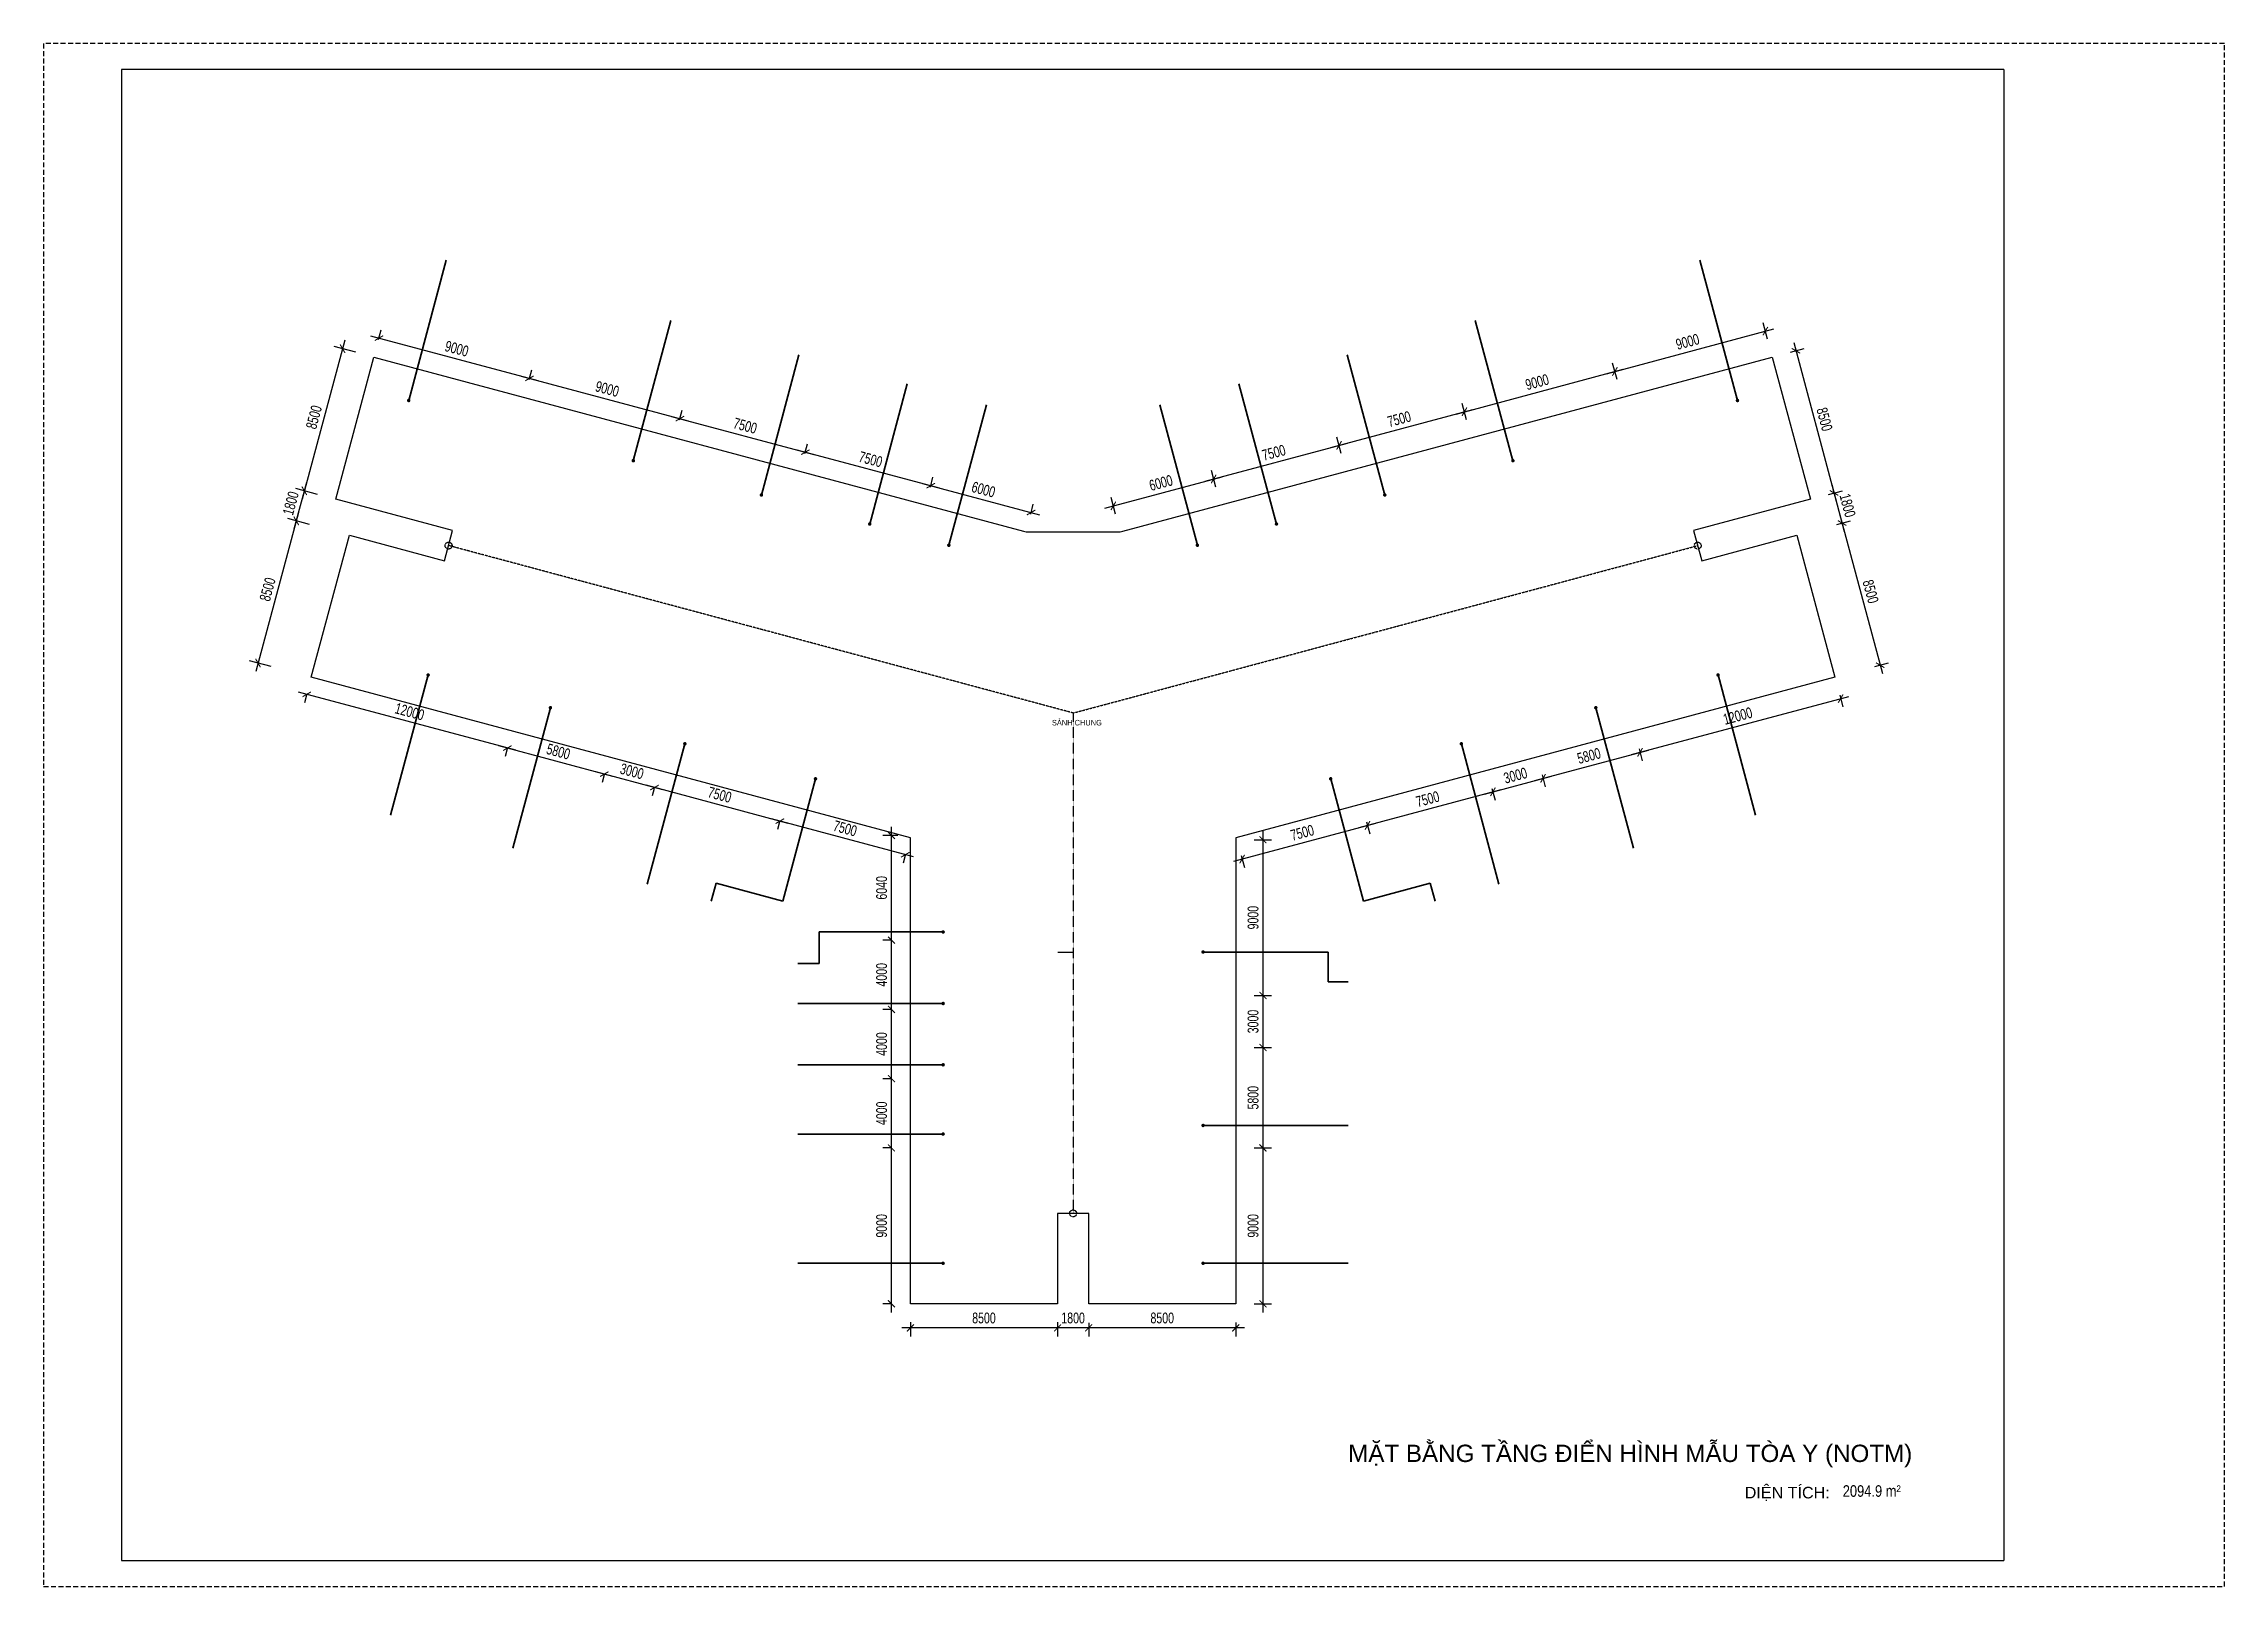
# Model space of a CAD drawing. Header units: millimetres. Extents: x 43 to 126043, y -89269 to -169.
import ezdxf
from ezdxf.enums import TextEntityAlignment as Align

# ---------------------------------------------------------------- set-up
doc = ezdxf.new("R2010")
doc.units = ezdxf.units.MM
doc.linetypes.add('HIDDEN', pattern=[9.525, 6.35, -3.175])
doc.layers.get('0').update_dxf_attribs({"color": 231})
doc.layers.get('DefPoints').update_dxf_attribs({"color": 191})
for name, color, linetype, lineweight in [('A-SHBD', 7, 'Continuous', 35), ('A-TEXT', 255, 'Continuous', 25), ('text', 7, 'Continuous', 20)]:
    doc.layers.add(name, color=color, linetype=linetype, lineweight=lineweight)
doc.layers.add('MDI-BAO', color=1, linetype='Continuous')
doc.layers.add('S-DIM', color=231, linetype='Continuous')
doc.layers.add('MDI-HANHLANG', color=5, linetype='HIDDEN', plot=False)
doc.styles.add('250602-MB CO CAU CĂN HO X1-3A-1$0$style1', font='arial.ttf')
doc.styles.add('DIM', font='arial.ttf', dxfattribs={"width": 0.7})
doc.styles.add('MDI_Chu Thuong', font='arial.ttf', dxfattribs={"width": 0.8})
doc.styles.add('VTK_Arial', font='arial.ttf', dxfattribs={"width": 0.8})
doc.dimstyles.new('1-500', dxfattribs={"dimscale": 500, "dimtxt": 1.25, "dimasz": 0.8, "dimexe": 1, "dimexo": 1, "dimgap": 0.5, "dimtad": 1, "dimdec": 0, "dimrnd": 10, "dimdsep": 46, "dimtxsty": 'DIM', "dimblk1": 'ARCHTICK', "dimblk2": 'ARCHTICK', "dimsah": 1, "dimcen": 0, "dimdle": 1, "dimclrd": 256, "dimclre": 256, "dimclrt": 7, "dimadec": 0, "dimazin": 0, "dimtfac": 1, "dimtdec": 0, "dimtix": 1, "dimtmove": 2, "dimatfit": 0, "dimldrblk": 'ARCHTICK', "dimfxl": 1, "dimtolj": 1, "dimarcsym": 0})
doc.dimstyles.new('250602-MB CO CAU CĂN HO X1-3A-1$0$Dim_50', dxfattribs={"dimscale": 50, "dimtxt": 2, "dimasz": 1.5, "dimexe": 1, "dimexo": 0, "dimgap": 1, "dimtad": 1, "dimdec": 0, "dimlfac": -1, "dimzin": 12, "dimdsep": 46, "dimtxsty": '250602-MB CO CAU CĂN HO X1-3A-1$0$style1', "dimblk1": '250602-MB CO CAU CĂN HO X1-3A-1$0$_ARCHTICK', "dimblk2": '250602-MB CO CAU CĂN HO X1-3A-1$0$_ARCHTICK', "dimsah": 1, "dimcen": 1.5, "dimdle": 1.5, "dimclrd": 256, "dimclre": 256, "dimclrt": 2, "dimadec": 1, "dimazin": 3, "dimtm": 1e-09, "dimtfac": 0.416667, "dimtdec": 0, "dimtix": 1, "dimtmove": 2, "dimatfit": 3, "dimfxl": 7, "dimfxlon": 1, "dimtolj": 1, "dimtzin": 0, "dimlwd": -1, "dimlwe": -1, "dimarcsym": 1})

msp = doc.modelspace()

# ---------------------------------------------------------------- texts
at = {"layer": 'A-TEXT', "style": 'VTK_Arial'}
msp.add_text('MẶT BẰNG TẦNG ĐIỂN HÌNH MẪU TÒA Y (NOTM)', height=1000, dxfattribs=at).set_placement((91713.7, -82085.8), align=Align.CENTER)
msp.add_text('DIỆN TÍCH:', height=666.67, dxfattribs=at).set_placement((98328, -84187.8))
at = {"layer": 'A-TEXT', "style": 'VTK_Arial', "width": 0.8}
msp.add_text('2094.9 m² ', height=666.67, dxfattribs=at).set_placement((103991.7, -84094.3))
at = {"layer": 'text', "color": 7, "style": 'MDI_Chu Thuong', "width": 0.8}
msp.add_text('SẢNH CHUNG ', height=320.983, rotation=0.001711, dxfattribs=at).set_placement((58301.4, -39546.9))

# ---------------------------------------------------------------- blocks, each defined once
blk = doc.blocks.new('VTK-A1_BoKhungTen')
at = {"layer": 'DefPoints', "linetype": 'HIDDEN', "ltscale": 0.3}
blk.add_lwpolyline([(0, -594), (840, -594), (840, 0), (0, 0)], close=True, dxfattribs=at)
at = {"layer": 'DefPoints'}
for points in [[(755, -10), (30, -10), (30, -584), (755, -584)], [(755, -10), (755, -584)]]:
    blk.add_lwpolyline(points, dxfattribs=at)
blk = doc.blocks.new('250602-MB CO CAU CĂN HO X1-3A-1$0$_ARCHTICK')
at = {"color": 0, "linetype": 'ByBlock', "const_width": 0.15}
blk.add_lwpolyline([(-0.5, -0.5), (0.5, 0.5)], dxfattribs=at)
blk = doc.blocks.new('_ArchTick')
at = {"color": 0, "linetype": 'ByBlock', "const_width": 0.15}
blk.add_lwpolyline([(-0.5, -0.5), (0.5, 0.5)], dxfattribs=at)
blk = doc.blocks.new('*D14')
at = {"layer": 'DefPoints', "color": 0, "transparency": 16777216}
for p in [(19272, -17731, 0), (27966, -20056, 0), (28115, -19500)]:
    blk.add_point(p, dxfattribs=at)
at = {"layer": 'S-DIM', "lineweight": -2, "transparency": 16777216}
for p, q in [((18937, -17046), (28598, -19629)), ((19401, -17248), (19550, -16692)), ((28095, -19573), (28244, -19017))]:
    blk.add_line(p, q, dxfattribs=at)
at = {"layer": 'S-DIM', "lineweight": -2, "transparency": 16777216, "xscale": 400, "yscale": 400, "zscale": 400}
for p, rotation in [((19420, -17175), 165.0324502970161), ((28115, -19500), 345.0324502970161)]:
    blk.add_blockref('_ArchTick', p, dxfattribs=dict(at, rotation=rotation))
at = {"layer": 'S-DIM', "color": 7, "transparency": 16777216, "insert": (23915, -17788), "char_height": 625, "attachment_point": 5, "rotation": 345.03245, "style": 'DIM'}
blk.add_mtext('\\A1;9000', dxfattribs=at)
blk = doc.blocks.new('*D15')
at = {"layer": 'DefPoints', "color": 0, "transparency": 16777216}
for p in [(27966, -20056, 0), (36660, -22385, 0), (36810, -21824)]:
    blk.add_point(p, dxfattribs=at)
at = {"layer": 'S-DIM', "lineweight": -2, "transparency": 16777216}
for p, q in [((27632, -19370), (37293, -21953)), ((28095, -19573), (28244, -19017)), ((36789, -21902), (36939, -21341))]:
    blk.add_line(p, q, dxfattribs=at)
at = {"layer": 'S-DIM', "lineweight": -2, "transparency": 16777216, "xscale": 400, "yscale": 400, "zscale": 400}
for p, rotation in [((28115, -19500), 165.0324502983184), ((36810, -21824), 345.0324502983184)]:
    blk.add_blockref('_ArchTick', p, dxfattribs=dict(at, rotation=rotation))
at = {"layer": 'S-DIM', "color": 7, "transparency": 16777216, "insert": (32609, -20112), "char_height": 625, "attachment_point": 5, "rotation": 345.03245, "style": 'DIM'}
blk.add_mtext('\\A1;9000', dxfattribs=at)
blk = doc.blocks.new('*D16')
at = {"layer": 'DefPoints', "color": 0, "transparency": 16777216}
for p in [(36660, -22385, 0), (44055, -23761), (43904, -24326, 0)]:
    blk.add_point(p, dxfattribs=at)
at = {"layer": 'S-DIM', "lineweight": -2, "transparency": 16777216}
for p, q in [((36789, -21902), (36939, -21341)), ((36327, -21695), (44538, -23890)), ((44033, -23843), (44184, -23278))]:
    blk.add_line(p, q, dxfattribs=at)
at = {"layer": 'S-DIM', "lineweight": -2, "transparency": 16777216, "xscale": 400, "yscale": 400, "zscale": 400}
for p, rotation in [((36810, -21824), 165.0324502983184), ((44055, -23761), 345.0324502983184)]:
    blk.add_blockref('_ArchTick', p, dxfattribs=dict(at, rotation=rotation))
at = {"layer": 'S-DIM', "color": 7, "transparency": 16777216, "insert": (40579, -22243), "char_height": 625, "attachment_point": 5, "rotation": 345.03245, "style": 'DIM'}
blk.add_mtext('\\A1;7500', dxfattribs=at)
blk = doc.blocks.new('*D17')
at = {"layer": 'DefPoints', "color": 0, "transparency": 16777216}
for p in [(43904, -24326, 0), (51149, -26267, 0), (51301, -25698)]:
    blk.add_point(p, dxfattribs=at)
at = {"layer": 'S-DIM', "lineweight": -2, "transparency": 16777216}
for p, q in [((43572, -23632), (51784, -25827)), ((44033, -23843), (44184, -23278)), ((51278, -25784), (51430, -25215))]:
    blk.add_line(p, q, dxfattribs=at)
at = {"layer": 'S-DIM', "lineweight": -2, "transparency": 16777216, "xscale": 400, "yscale": 400, "zscale": 400}
for p, rotation in [((44055, -23761), 165.0324502983184), ((51301, -25698), 345.0324502983184)]:
    blk.add_blockref('_ArchTick', p, dxfattribs=dict(at, rotation=rotation))
at = {"layer": 'S-DIM', "color": 7, "transparency": 16777216, "insert": (47825, -24180), "char_height": 625, "attachment_point": 5, "rotation": 345.03245, "style": 'DIM'}
blk.add_mtext('\\A1;7500', dxfattribs=at)
blk = doc.blocks.new('*D18')
at = {"layer": 'DefPoints', "color": 0, "transparency": 16777216}
for p in [(51149, -26267, 0), (57097, -27248), (56944, -27820, 0)]:
    blk.add_point(p, dxfattribs=at)
at = {"layer": 'S-DIM', "lineweight": -2, "transparency": 16777216}
for p, q in [((50818, -25569), (57580, -27377)), ((51278, -25784), (51430, -25215)), ((57073, -27337), (57226, -26765))]:
    blk.add_line(p, q, dxfattribs=at)
at = {"layer": 'S-DIM', "lineweight": -2, "transparency": 16777216, "xscale": 400, "yscale": 400, "zscale": 400}
for p, rotation in [((51301, -25698), 165.0324502983184), ((57097, -27248), 345.0324502983184)]:
    blk.add_blockref('_ArchTick', p, dxfattribs=dict(at, rotation=rotation))
at = {"layer": 'S-DIM', "color": 7, "transparency": 16777216, "insert": (54346, -25923), "char_height": 625, "attachment_point": 5, "rotation": 345.03245, "style": 'DIM'}
blk.add_mtext('\\A1;6000', dxfattribs=at)
blk = doc.blocks.new('*D19')
at = {"layer": 'DefPoints', "color": 0, "transparency": 16777216}
for p in [(67646, -25313), (67902, -26267, 0), (62106, -27820, 0)]:
    blk.add_point(p, dxfattribs=at)
at = {"layer": 'S-DIM', "lineweight": -2, "transparency": 16777216}
for p, q in [((61367, -26995), (68129, -25183)), ((67772, -25784), (67517, -24830)), ((61977, -27337), (61721, -26383))]:
    blk.add_line(p, q, dxfattribs=at)
at = {"layer": 'S-DIM', "lineweight": -2, "transparency": 16777216, "xscale": 400, "yscale": 400, "zscale": 400}
for p, rotation in [((67646, -25313), 15.0005883270905), ((61850, -26866), 195.0005883270905)]:
    blk.add_blockref('_ArchTick', p, dxfattribs=dict(at, rotation=rotation))
at = {"layer": 'S-DIM', "color": 7, "transparency": 16777216, "insert": (64601, -25539), "char_height": 625, "attachment_point": 5, "rotation": 15.00059, "style": 'DIM'}
blk.add_mtext('\\A1;6000', dxfattribs=at)
blk = doc.blocks.new('*D20')
at = {"layer": 'DefPoints', "color": 0, "transparency": 16777216}
for p in [(74891, -23371), (75146, -24326, 0), (67902, -26267, 0)]:
    blk.add_point(p, dxfattribs=at)
at = {"layer": 'S-DIM', "lineweight": -2, "transparency": 16777216}
for p, q in [((67163, -25442), (75373, -23242)), ((75017, -23843), (74761, -22888)), ((67772, -25784), (67517, -24830))]:
    blk.add_line(p, q, dxfattribs=at)
at = {"layer": 'S-DIM', "lineweight": -2, "transparency": 16777216, "xscale": 400, "yscale": 400, "zscale": 400}
for p, rotation in [((74891, -23371), 15.0005883283985), ((67646, -25313), 195.0005883283985)]:
    blk.add_blockref('_ArchTick', p, dxfattribs=dict(at, rotation=rotation))
at = {"layer": 'S-DIM', "color": 7, "transparency": 16777216, "insert": (71121, -23792), "char_height": 625, "attachment_point": 5, "rotation": 15.00059, "style": 'DIM'}
blk.add_mtext('\\A1;7500', dxfattribs=at)
blk = doc.blocks.new('*D21')
at = {"layer": 'DefPoints', "color": 0, "transparency": 16777216}
for p in [(82135, -21430), (82391, -22385, 0), (75146, -24326, 0)]:
    blk.add_point(p, dxfattribs=at)
at = {"layer": 'S-DIM', "lineweight": -2, "transparency": 16777216}
for p, q in [((74408, -23501), (82618, -21301)), ((82261, -21902), (82006, -20947)), ((75017, -23843), (74761, -22888))]:
    blk.add_line(p, q, dxfattribs=at)
at = {"layer": 'S-DIM', "lineweight": -2, "transparency": 16777216, "xscale": 400, "yscale": 400, "zscale": 400}
for p, rotation in [((82135, -21430), 15.0005883283985), ((74891, -23371), 195.0005883283985)]:
    blk.add_blockref('_ArchTick', p, dxfattribs=dict(at, rotation=rotation))
at = {"layer": 'S-DIM', "color": 7, "transparency": 16777216, "insert": (78365, -21851), "char_height": 625, "attachment_point": 5, "rotation": 15.00059, "style": 'DIM'}
blk.add_mtext('\\A1;7500', dxfattribs=at)
blk = doc.blocks.new('*D22')
at = {"layer": 'DefPoints', "color": 0, "transparency": 16777216}
for p in [(90828, -19101), (91084, -20056, 0), (82391, -22385, 0)]:
    blk.add_point(p, dxfattribs=at)
at = {"layer": 'S-DIM', "lineweight": -2, "transparency": 16777216}
for p, q in [((90955, -19573), (90699, -18618)), ((81652, -21560), (91311, -18971)), ((82261, -21902), (82006, -20947))]:
    blk.add_line(p, q, dxfattribs=at)
at = {"layer": 'S-DIM', "lineweight": -2, "transparency": 16777216, "xscale": 400, "yscale": 400, "zscale": 400}
for p, rotation in [((90828, -19101), 15.0005883283985), ((82135, -21430), 195.0005883283985)]:
    blk.add_blockref('_ArchTick', p, dxfattribs=dict(at, rotation=rotation))
at = {"layer": 'S-DIM', "color": 7, "transparency": 16777216, "insert": (86334, -19716), "char_height": 625, "attachment_point": 5, "rotation": 15.00059, "style": 'DIM'}
blk.add_mtext('\\A1;9000', dxfattribs=at)
blk = doc.blocks.new('*D23')
at = {"layer": 'DefPoints', "color": 0, "transparency": 16777216}
for p in [(99522, -16771), (99777, -17726, 0), (91084, -20056, 0)]:
    blk.add_point(p, dxfattribs=at)
at = {"layer": 'S-DIM', "lineweight": -2, "transparency": 16777216}
for p, q in [((99648, -17243), (99392, -16288)), ((90345, -19230), (100005, -16642)), ((90955, -19573), (90699, -18618))]:
    blk.add_line(p, q, dxfattribs=at)
at = {"layer": 'S-DIM', "lineweight": -2, "transparency": 16777216, "xscale": 400, "yscale": 400, "zscale": 400}
for p, rotation in [((99522, -16771), 15.0005883283985), ((90828, -19101), 195.0005883283985)]:
    blk.add_blockref('_ArchTick', p, dxfattribs=dict(at, rotation=rotation))
at = {"layer": 'S-DIM', "color": 7, "transparency": 16777216, "insert": (95028, -17386), "char_height": 625, "attachment_point": 5, "rotation": 15.00059, "style": 'DIM'}
blk.add_mtext('\\A1;9000', dxfattribs=at)
blk = doc.blocks.new('*D24')
at = {"layer": 'DefPoints', "color": 0, "transparency": 16777216}
for p in [(100494, -18121), (102694, -26331), (103489, -26118)]:
    blk.add_point(p, dxfattribs=at)
at = {"layer": 'S-DIM', "lineweight": -2, "transparency": 16777216}
for p, q in [((101160, -17425), (103618, -26601)), ((100977, -17991), (101772, -17778)), ((103177, -26202), (103972, -25989))]:
    blk.add_line(p, q, dxfattribs=at)
at = {"layer": 'S-DIM', "lineweight": -2, "transparency": 16777216, "xscale": 400, "yscale": 400, "zscale": 400}
for p, rotation in [((101289, -17908), 104.9993806861306), ((103489, -26118), 284.9993806861306)]:
    blk.add_blockref('_ArchTick', p, dxfattribs=dict(at, rotation=rotation))
at = {"layer": 'S-DIM', "color": 7, "transparency": 16777216, "insert": (102939, -21866), "char_height": 625, "attachment_point": 5, "rotation": 284.99938, "style": 'DIM'}
blk.add_mtext('\\A1;8500', dxfattribs=at)
blk = doc.blocks.new('*D25')
at = {"layer": 'DefPoints', "color": 0, "transparency": 16777216}
for p in [(102694, -26331), (103160, -28069), (103955, -27856)]:
    blk.add_point(p, dxfattribs=at)
at = {"layer": 'S-DIM', "lineweight": -2, "transparency": 16777216}
for p, q in [((103177, -26202), (103972, -25989)), ((103360, -25635), (104084, -28339)), ((103643, -27940), (104438, -27727))]:
    blk.add_line(p, q, dxfattribs=at)
at = {"layer": 'S-DIM', "lineweight": -2, "transparency": 16777216, "xscale": 400, "yscale": 400, "zscale": 400}
for p, rotation in [((103489, -26118), 104.9993806924727), ((103955, -27856), 284.9993806924727)]:
    blk.add_blockref('_ArchTick', p, dxfattribs=dict(at, rotation=rotation))
at = {"layer": 'S-DIM', "color": 7, "transparency": 16777216, "insert": (104272, -26840), "char_height": 625, "attachment_point": 5, "rotation": 284.99938, "style": 'DIM'}
blk.add_mtext('\\A1;1800', dxfattribs=at)
blk = doc.blocks.new('*D26')
at = {"layer": 'DefPoints', "color": 0, "transparency": 16777216}
for p in [(103160, -28069), (105360, -36280), (106155, -36067)]:
    blk.add_point(p, dxfattribs=at)
at = {"layer": 'S-DIM', "lineweight": -2, "transparency": 16777216}
for p, q in [((103825, -27374), (106284, -36550)), ((103643, -27940), (104438, -27727)), ((105842, -36150), (106638, -35937))]:
    blk.add_line(p, q, dxfattribs=at)
at = {"layer": 'S-DIM', "lineweight": -2, "transparency": 16777216, "xscale": 400, "yscale": 400, "zscale": 400}
for p, rotation in [((103955, -27856), 104.9993806924727), ((106155, -36067), 284.9993806924727)]:
    blk.add_blockref('_ArchTick', p, dxfattribs=dict(at, rotation=rotation))
at = {"layer": 'S-DIM', "color": 7, "transparency": 16777216, "insert": (105604, -31814), "char_height": 625, "attachment_point": 5, "rotation": 284.99938, "style": 'DIM'}
blk.add_mtext('\\A1;8500', dxfattribs=at)
blk = doc.blocks.new('*D27')
at = {"layer": 'DefPoints', "color": 0, "transparency": 16777216}
for p in [(76352, -44639, 0), (76535, -45320), (69108, -46580, 0)]:
    blk.add_point(p, dxfattribs=at)
at = {"layer": 'S-DIM', "lineweight": -2, "transparency": 16777216}
for p, q in [((68808, -47391), (77018, -45191)), ((76482, -45122), (76664, -45803)), ((69237, -47063), (69420, -47745))]:
    blk.add_line(p, q, dxfattribs=at)
at = {"layer": 'S-DIM', "lineweight": -2, "transparency": 16777216, "xscale": 400, "yscale": 400, "zscale": 400}
for p, rotation in [((76535, -45320), 15.00000000000118), ((69291, -47262), 195.0000000000012)]:
    blk.add_blockref('_ArchTick', p, dxfattribs=dict(at, rotation=rotation))
at = {"layer": 'S-DIM', "color": 7, "transparency": 16777216, "insert": (72766, -45741), "char_height": 625, "attachment_point": 5, "rotation": 15, "style": 'DIM'}
blk.add_mtext('\\A1;7500', dxfattribs=at)
blk = doc.blocks.new('*D28')
at = {"layer": 'DefPoints', "color": 0, "transparency": 16777216}
for p in [(83597, -42698, 0), (83780, -43379), (76352, -44639, 0)]:
    blk.add_point(p, dxfattribs=at)
at = {"layer": 'S-DIM', "lineweight": -2, "transparency": 16777216}
for p, q in [((76052, -45450), (84262, -43250)), ((83726, -43181), (83909, -43862)), ((76482, -45122), (76664, -45803))]:
    blk.add_line(p, q, dxfattribs=at)
at = {"layer": 'S-DIM', "lineweight": -2, "transparency": 16777216, "xscale": 400, "yscale": 400, "zscale": 400}
for p, rotation in [((83780, -43379), 15.00000000365996), ((76535, -45320), 195.00000000366)]:
    blk.add_blockref('_ArchTick', p, dxfattribs=dict(at, rotation=rotation))
at = {"layer": 'S-DIM', "color": 7, "transparency": 16777216, "insert": (80010, -43800), "char_height": 625, "attachment_point": 5, "rotation": 15, "style": 'DIM'}
blk.add_mtext('\\A1;7500', dxfattribs=at)
blk = doc.blocks.new('*D29')
at = {"layer": 'DefPoints', "color": 0, "transparency": 16777216}
for p in [(83597, -42698, 0), (86495, -41921, 0), (86677, -42603)]:
    blk.add_point(p, dxfattribs=at)
at = {"layer": 'S-DIM', "lineweight": -2, "transparency": 16777216}
for p, q in [((83297, -43509), (87160, -42473)), ((86624, -42404), (86807, -43086)), ((83726, -43181), (83909, -43862))]:
    blk.add_line(p, q, dxfattribs=at)
at = {"layer": 'S-DIM', "lineweight": -2, "transparency": 16777216, "xscale": 400, "yscale": 400, "zscale": 400}
for p, rotation in [((86677, -42603), 15.00000000365996), ((83780, -43379), 195.00000000366)]:
    blk.add_blockref('_ArchTick', p, dxfattribs=dict(at, rotation=rotation))
at = {"layer": 'S-DIM', "color": 7, "transparency": 16777216, "insert": (85081, -42441), "char_height": 625, "attachment_point": 5, "rotation": 15, "style": 'DIM'}
blk.add_mtext('\\A1;3000', dxfattribs=at)
blk = doc.blocks.new('*D30')
at = {"layer": 'DefPoints', "color": 0, "transparency": 16777216}
for p in [(92097, -40420, 0), (92280, -41102), (86495, -41921, 0)]:
    blk.add_point(p, dxfattribs=at)
at = {"layer": 'S-DIM', "lineweight": -2, "transparency": 16777216}
for p, q in [((86194, -42732), (92763, -40972)), ((92226, -40903), (92409, -41585)), ((86624, -42404), (86807, -43086))]:
    blk.add_line(p, q, dxfattribs=at)
at = {"layer": 'S-DIM', "lineweight": -2, "transparency": 16777216, "xscale": 400, "yscale": 400, "zscale": 400}
for p, rotation in [((92280, -41102), 15.00000000365996), ((86677, -42603), 195.00000000366)]:
    blk.add_blockref('_ArchTick', p, dxfattribs=dict(at, rotation=rotation))
at = {"layer": 'S-DIM', "color": 7, "transparency": 16777216, "insert": (89331, -41303), "char_height": 625, "attachment_point": 5, "rotation": 15, "style": 'DIM'}
blk.add_mtext('\\A1;5800', dxfattribs=at)
blk = doc.blocks.new('*D31')
at = {"layer": 'DefPoints', "color": 0, "transparency": 16777216}
for p in [(103688, -37314, 0), (103871, -37996), (92097, -40420, 0)]:
    blk.add_point(p, dxfattribs=at)
at = {"layer": 'S-DIM', "lineweight": -2, "transparency": 16777216}
for p, q in [((103818, -37797), (104000, -38479)), ((91797, -41231), (104354, -37866)), ((92226, -40903), (92409, -41585))]:
    blk.add_line(p, q, dxfattribs=at)
at = {"layer": 'S-DIM', "lineweight": -2, "transparency": 16777216, "xscale": 400, "yscale": 400, "zscale": 400}
for p, rotation in [((103871, -37996), 15.00000000365996), ((92280, -41102), 195.00000000366)]:
    blk.add_blockref('_ArchTick', p, dxfattribs=dict(at, rotation=rotation))
at = {"layer": 'S-DIM', "color": 7, "transparency": 16777216, "insert": (97928, -38999), "char_height": 625, "attachment_point": 5, "rotation": 15, "style": 'DIM'}
blk.add_mtext('\\A1;12000', dxfattribs=at)
blk = doc.blocks.new('*D32')
at = {"layer": 'DefPoints', "color": 0, "transparency": 16777216}
for p in [(69492, -46147, 0), (69492, -55147, 0), (70496, -55147)]:
    blk.add_point(p, dxfattribs=at)
at = {"layer": 'S-DIM', "lineweight": -2, "transparency": 16777216}
for p, q in [((69992, -46147), (70996, -46147)), ((70496, -45647), (70496, -55647)), ((69992, -55147), (70996, -55147))]:
    blk.add_line(p, q, dxfattribs=at)
at = {"layer": 'S-DIM', "lineweight": -2, "transparency": 16777216, "xscale": 400, "yscale": 400, "zscale": 400}
for p, rotation in [((70496, -46147), 90), ((70496, -55147), 270)]:
    blk.add_blockref('_ArchTick', p, dxfattribs=dict(at, rotation=rotation))
at = {"layer": 'S-DIM', "color": 7, "transparency": 16777216, "insert": (69926, -50647), "char_height": 625, "attachment_point": 5, "rotation": 90, "style": 'DIM'}
blk.add_mtext('\\A1;9000', dxfattribs=at)
blk = doc.blocks.new('*D33')
at = {"layer": 'DefPoints', "color": 0, "transparency": 16777216}
for p in [(69492, -55147, 0), (69477, -58147, 0), (70496, -58147)]:
    blk.add_point(p, dxfattribs=at)
at = {"layer": 'S-DIM', "lineweight": -2, "transparency": 16777216}
for p, q in [((69992, -55147), (70996, -55147)), ((70496, -54647), (70496, -58647)), ((69977, -58147), (70996, -58147))]:
    blk.add_line(p, q, dxfattribs=at)
at = {"layer": 'S-DIM', "lineweight": -2, "transparency": 16777216, "xscale": 400, "yscale": 400, "zscale": 400}
for p, rotation in [((70496, -55147), 90), ((70496, -58147), 270)]:
    blk.add_blockref('_ArchTick', p, dxfattribs=dict(at, rotation=rotation))
at = {"layer": 'S-DIM', "color": 7, "transparency": 16777216, "insert": (69926, -56647), "char_height": 625, "attachment_point": 5, "rotation": 90, "style": 'DIM'}
blk.add_mtext('\\A1;3000', dxfattribs=at)
blk = doc.blocks.new('*D34')
at = {"layer": 'DefPoints', "color": 0, "transparency": 16777216}
for p in [(69477, -58147, 0), (69492, -63947, 0), (70496, -63947)]:
    blk.add_point(p, dxfattribs=at)
at = {"layer": 'S-DIM', "lineweight": -2, "transparency": 16777216}
for p, q in [((70496, -57647), (70496, -64447)), ((69977, -58147), (70996, -58147)), ((69992, -63947), (70996, -63947))]:
    blk.add_line(p, q, dxfattribs=at)
at = {"layer": 'S-DIM', "lineweight": -2, "transparency": 16777216, "xscale": 400, "yscale": 400, "zscale": 400}
for p, rotation in [((70496, -58147), 90), ((70496, -63947), 270)]:
    blk.add_blockref('_ArchTick', p, dxfattribs=dict(at, rotation=rotation))
at = {"layer": 'S-DIM', "color": 7, "transparency": 16777216, "insert": (69926, -61047), "char_height": 625, "attachment_point": 5, "rotation": 90, "style": 'DIM'}
blk.add_mtext('\\A1;5800', dxfattribs=at)
blk = doc.blocks.new('*D35')
at = {"layer": 'DefPoints', "color": 0, "transparency": 16777216}
for p in [(69492, -63947, 0), (69492, -72947, 0), (70496, -72947)]:
    blk.add_point(p, dxfattribs=at)
at = {"layer": 'S-DIM', "lineweight": -2, "transparency": 16777216}
for p, q in [((69992, -63947), (70996, -63947)), ((70496, -63447), (70496, -73447)), ((69992, -72947), (70996, -72947))]:
    blk.add_line(p, q, dxfattribs=at)
at = {"layer": 'S-DIM', "lineweight": -2, "transparency": 16777216, "xscale": 400, "yscale": 400, "zscale": 400}
for p, rotation in [((70496, -63947), 90), ((70496, -72947), 270)]:
    blk.add_blockref('_ArchTick', p, dxfattribs=dict(at, rotation=rotation))
at = {"layer": 'S-DIM', "color": 7, "transparency": 16777216, "insert": (69926, -68447), "char_height": 625, "attachment_point": 5, "rotation": 90, "style": 'DIM'}
blk.add_mtext('\\A1;9000', dxfattribs=at)
blk = doc.blocks.new('*D36')
at = {"layer": 'DefPoints', "color": 0, "transparency": 16777216}
for p in [(60425, -73547, 0), (68925, -73537, 0), (60425, -74342)]:
    blk.add_point(p, dxfattribs=at)
at = {"layer": 'S-DIM', "lineweight": -2, "transparency": 16777216}
for p, q in [((60425, -74047), (60425, -74842)), ((68925, -74037), (68925, -74842)), ((69425, -74342), (59925, -74342))]:
    blk.add_line(p, q, dxfattribs=at)
at = {"layer": 'S-DIM', "lineweight": -2, "transparency": 16777216, "xscale": 400, "yscale": 400, "zscale": 400, "rotation": 180}
blk.add_blockref('_ArchTick', (60425, -74342), dxfattribs=at)
at = {"layer": 'S-DIM', "lineweight": -2, "transparency": 16777216, "xscale": 400, "yscale": 400, "zscale": 400}
blk.add_blockref('_ArchTick', (68925, -74342), dxfattribs=at)
at = {"layer": 'S-DIM', "color": 7, "transparency": 16777216, "insert": (64675, -73772), "char_height": 625, "attachment_point": 5, "style": 'DIM'}
blk.add_mtext('\\A1;8500', dxfattribs=at)
blk = doc.blocks.new('*D37')
at = {"layer": 'DefPoints', "color": 0, "transparency": 16777216}
for p in [(58625, -73514, 0), (60425, -73547, 0), (58625, -74342)]:
    blk.add_point(p, dxfattribs=at)
at = {"layer": 'S-DIM', "lineweight": -2, "transparency": 16777216}
for p, q in [((58625, -74014), (58625, -74842)), ((60425, -74047), (60425, -74842)), ((60925, -74342), (58125, -74342))]:
    blk.add_line(p, q, dxfattribs=at)
at = {"layer": 'S-DIM', "lineweight": -2, "transparency": 16777216, "xscale": 400, "yscale": 400, "zscale": 400, "rotation": 180}
blk.add_blockref('_ArchTick', (58625, -74342), dxfattribs=at)
at = {"layer": 'S-DIM', "lineweight": -2, "transparency": 16777216, "xscale": 400, "yscale": 400, "zscale": 400}
blk.add_blockref('_ArchTick', (60425, -74342), dxfattribs=at)
at = {"layer": 'S-DIM', "color": 7, "transparency": 16777216, "insert": (59525, -73772), "char_height": 625, "attachment_point": 5, "style": 'DIM'}
blk.add_mtext('\\A1;1800', dxfattribs=at)
blk = doc.blocks.new('*D38')
at = {"layer": 'DefPoints', "color": 0, "transparency": 16777216}
for p in [(50125, -73514, 0), (58625, -73514, 0), (50125, -74342)]:
    blk.add_point(p, dxfattribs=at)
at = {"layer": 'S-DIM', "lineweight": -2, "transparency": 16777216}
for p, q in [((50125, -74014), (50125, -74842)), ((58625, -74014), (58625, -74842)), ((59125, -74342), (49625, -74342))]:
    blk.add_line(p, q, dxfattribs=at)
at = {"layer": 'S-DIM', "lineweight": -2, "transparency": 16777216, "xscale": 400, "yscale": 400, "zscale": 400, "rotation": 180}
blk.add_blockref('_ArchTick', (50125, -74342), dxfattribs=at)
at = {"layer": 'S-DIM', "lineweight": -2, "transparency": 16777216, "xscale": 400, "yscale": 400, "zscale": 400}
blk.add_blockref('_ArchTick', (58625, -74342), dxfattribs=at)
at = {"layer": 'S-DIM', "color": 7, "transparency": 16777216, "insert": (54375, -73772), "char_height": 625, "attachment_point": 5, "style": 'DIM'}
blk.add_mtext('\\A1;8500', dxfattribs=at)
blk = doc.blocks.new('*D39')
at = {"layer": 'DefPoints', "color": 0, "transparency": 16777216}
for p in [(49031, -63947), (49559, -63947, 0), (49559, -72947, 0)]:
    blk.add_point(p, dxfattribs=at)
at = {"layer": 'S-DIM', "lineweight": -2, "transparency": 16777216}
for p, q in [((49059, -63947), (48531, -63947)), ((49031, -73447), (49031, -63447)), ((49059, -72947), (48531, -72947))]:
    blk.add_line(p, q, dxfattribs=at)
at = {"layer": 'S-DIM', "lineweight": -2, "transparency": 16777216, "xscale": 400, "yscale": 400, "zscale": 400}
for p, rotation in [((49031, -63947), 90), ((49031, -72947), 270)]:
    blk.add_blockref('_ArchTick', p, dxfattribs=dict(at, rotation=rotation))
at = {"layer": 'S-DIM', "color": 7, "transparency": 16777216, "insert": (48462, -68447), "char_height": 625, "attachment_point": 5, "rotation": 90, "style": 'DIM'}
blk.add_mtext('\\A1;9000', dxfattribs=at)
blk = doc.blocks.new('*D40')
at = {"layer": 'DefPoints', "color": 0, "transparency": 16777216}
for p in [(49031, -59947), (49559, -59947, 0), (49559, -63947, 0)]:
    blk.add_point(p, dxfattribs=at)
at = {"layer": 'S-DIM', "lineweight": -2, "transparency": 16777216}
for p, q in [((49059, -59947), (48531, -59947)), ((49031, -64447), (49031, -59447)), ((49059, -63947), (48531, -63947))]:
    blk.add_line(p, q, dxfattribs=at)
at = {"layer": 'S-DIM', "lineweight": -2, "transparency": 16777216, "xscale": 400, "yscale": 400, "zscale": 400}
for p, rotation in [((49031, -59947), 90), ((49031, -63947), 270)]:
    blk.add_blockref('_ArchTick', p, dxfattribs=dict(at, rotation=rotation))
at = {"layer": 'S-DIM', "color": 7, "transparency": 16777216, "insert": (48462, -61947), "char_height": 625, "attachment_point": 5, "rotation": 90, "style": 'DIM'}
blk.add_mtext('\\A1;4000', dxfattribs=at)
blk = doc.blocks.new('*D41')
at = {"layer": 'DefPoints', "color": 0, "transparency": 16777216}
for p in [(49031, -55947), (49559, -55947, 0), (49559, -59947, 0)]:
    blk.add_point(p, dxfattribs=at)
at = {"layer": 'S-DIM', "lineweight": -2, "transparency": 16777216}
for p, q in [((49059, -55947), (48531, -55947)), ((49031, -60447), (49031, -55447)), ((49059, -59947), (48531, -59947))]:
    blk.add_line(p, q, dxfattribs=at)
at = {"layer": 'S-DIM', "lineweight": -2, "transparency": 16777216, "xscale": 400, "yscale": 400, "zscale": 400}
for p, rotation in [((49031, -55947), 90), ((49031, -59947), 270)]:
    blk.add_blockref('_ArchTick', p, dxfattribs=dict(at, rotation=rotation))
at = {"layer": 'S-DIM', "color": 7, "transparency": 16777216, "insert": (48462, -57947), "char_height": 625, "attachment_point": 5, "rotation": 90, "style": 'DIM'}
blk.add_mtext('\\A1;4000', dxfattribs=at)
blk = doc.blocks.new('*D42')
at = {"layer": 'DefPoints', "color": 0, "transparency": 16777216}
for p in [(49031, -51947), (49559, -51947, 0), (49559, -55947, 0)]:
    blk.add_point(p, dxfattribs=at)
at = {"layer": 'S-DIM', "lineweight": -2, "transparency": 16777216}
for p, q in [((49031, -56447), (49031, -51447)), ((49059, -51947), (48531, -51947)), ((49059, -55947), (48531, -55947))]:
    blk.add_line(p, q, dxfattribs=at)
at = {"layer": 'S-DIM', "lineweight": -2, "transparency": 16777216, "xscale": 400, "yscale": 400, "zscale": 400}
for p, rotation in [((49031, -51947), 90), ((49031, -55947), 270)]:
    blk.add_blockref('_ArchTick', p, dxfattribs=dict(at, rotation=rotation))
at = {"layer": 'S-DIM', "color": 7, "transparency": 16777216, "insert": (48462, -53947), "char_height": 625, "attachment_point": 5, "rotation": 90, "style": 'DIM'}
blk.add_mtext('\\A1;4000', dxfattribs=at)
blk = doc.blocks.new('*D43')
at = {"layer": 'DefPoints', "color": 0, "transparency": 16777216}
for p in [(49031, -45902), (49891, -45902, 0), (49559, -51947, 0)]:
    blk.add_point(p, dxfattribs=at)
at = {"layer": 'S-DIM', "lineweight": -2, "transparency": 16777216}
for p, q in [((49391, -45902), (48531, -45902)), ((49031, -52447), (49031, -45402)), ((49059, -51947), (48531, -51947))]:
    blk.add_line(p, q, dxfattribs=at)
at = {"layer": 'S-DIM', "lineweight": -2, "transparency": 16777216, "xscale": 400, "yscale": 400, "zscale": 400}
for p, rotation in [((49031, -45902), 90), ((49031, -51947), 270)]:
    blk.add_blockref('_ArchTick', p, dxfattribs=dict(at, rotation=rotation))
at = {"layer": 'S-DIM', "color": 7, "transparency": 16777216, "insert": (48462, -48925), "char_height": 625, "attachment_point": 5, "rotation": 90, "style": 'DIM'}
blk.add_mtext('\\A1;6040', dxfattribs=at)
blk = doc.blocks.new('*D44')
at = {"layer": 'DefPoints', "color": 0, "transparency": 16777216}
for p in [(42582, -45074), (42698, -44639, 0), (49942, -46580, 0)]:
    blk.add_point(p, dxfattribs=at)
at = {"layer": 'S-DIM', "lineweight": -2, "transparency": 16777216}
for p, q in [((50309, -47144), (42099, -44944)), ((42569, -45122), (42452, -45557)), ((49813, -47063), (49697, -47498))]:
    blk.add_line(p, q, dxfattribs=at)
at = {"layer": 'S-DIM', "lineweight": -2, "transparency": 16777216, "xscale": 400, "yscale": 400, "zscale": 400}
for p, rotation in [((42582, -45074), 164.9999999999971), ((49826, -47015), 344.9999999999971)]:
    blk.add_blockref('_ArchTick', p, dxfattribs=dict(at, rotation=rotation))
at = {"layer": 'S-DIM', "color": 7, "transparency": 16777216, "insert": (46351, -45495), "char_height": 625, "attachment_point": 5, "rotation": 345, "style": 'DIM'}
blk.add_mtext('\\A1;7500', dxfattribs=at)
blk = doc.blocks.new('*D45')
at = {"layer": 'DefPoints', "color": 0, "transparency": 16777216}
for p in [(35454, -42698, 0), (35337, -43133), (42698, -44639, 0)]:
    blk.add_point(p, dxfattribs=at)
at = {"layer": 'S-DIM', "lineweight": -2, "transparency": 16777216}
for p, q in [((43065, -45203), (34854, -43003)), ((35324, -43181), (35208, -43616)), ((42569, -45122), (42452, -45557))]:
    blk.add_line(p, q, dxfattribs=at)
at = {"layer": 'S-DIM', "lineweight": -2, "transparency": 16777216, "xscale": 400, "yscale": 400, "zscale": 400}
for p, rotation in [((35337, -43133), 164.9999999963401), ((42582, -45074), 344.99999999634)]:
    blk.add_blockref('_ArchTick', p, dxfattribs=dict(at, rotation=rotation))
at = {"layer": 'S-DIM', "color": 7, "transparency": 16777216, "insert": (39107, -43554), "char_height": 625, "attachment_point": 5, "rotation": 345, "style": 'DIM'}
blk.add_mtext('\\A1;7500', dxfattribs=at)
blk = doc.blocks.new('*D46')
at = {"layer": 'DefPoints', "color": 0, "transparency": 16777216}
for p in [(32439, -42356), (32556, -41921, 0), (35454, -42698, 0)]:
    blk.add_point(p, dxfattribs=at)
at = {"layer": 'S-DIM', "lineweight": -2, "transparency": 16777216}
for p, q in [((35820, -43262), (31956, -42227)), ((32426, -42404), (32310, -42839)), ((35324, -43181), (35208, -43616))]:
    blk.add_line(p, q, dxfattribs=at)
at = {"layer": 'S-DIM', "lineweight": -2, "transparency": 16777216, "xscale": 400, "yscale": 400, "zscale": 400}
for p, rotation in [((32439, -42356), 164.9999999963401), ((35337, -43133), 344.99999999634)]:
    blk.add_blockref('_ArchTick', p, dxfattribs=dict(at, rotation=rotation))
at = {"layer": 'S-DIM', "color": 7, "transparency": 16777216, "insert": (34036, -42195), "char_height": 625, "attachment_point": 5, "rotation": 345, "style": 'DIM'}
blk.add_mtext('\\A1;3000', dxfattribs=at)
blk = doc.blocks.new('*D47')
at = {"layer": 'DefPoints', "color": 0, "transparency": 16777216}
for p in [(26837, -40855), (26953, -40420, 0), (32556, -41921, 0)]:
    blk.add_point(p, dxfattribs=at)
at = {"layer": 'S-DIM', "lineweight": -2, "transparency": 16777216}
for p, q in [((32922, -42486), (26354, -40726)), ((26824, -40903), (26708, -41338)), ((32426, -42404), (32310, -42839))]:
    blk.add_line(p, q, dxfattribs=at)
at = {"layer": 'S-DIM', "lineweight": -2, "transparency": 16777216, "xscale": 400, "yscale": 400, "zscale": 400}
for p, rotation in [((26837, -40855), 164.9999999963401), ((32439, -42356), 344.99999999634)]:
    blk.add_blockref('_ArchTick', p, dxfattribs=dict(at, rotation=rotation))
at = {"layer": 'S-DIM', "color": 7, "transparency": 16777216, "insert": (29785, -41056), "char_height": 625, "attachment_point": 5, "rotation": 345, "style": 'DIM'}
blk.add_mtext('\\A1;5800', dxfattribs=at)
blk = doc.blocks.new('*D48')
at = {"layer": 'DefPoints', "color": 0, "transparency": 16777216}
for p in [(15246, -37749), (15362, -37314, 0), (26953, -40420, 0)]:
    blk.add_point(p, dxfattribs=at)
at = {"layer": 'S-DIM', "lineweight": -2, "transparency": 16777216}
for p, q in [((27320, -40984), (14763, -37620)), ((15233, -37797), (15116, -38232)), ((26824, -40903), (26708, -41338))]:
    blk.add_line(p, q, dxfattribs=at)
at = {"layer": 'S-DIM', "lineweight": -2, "transparency": 16777216, "xscale": 400, "yscale": 400, "zscale": 400}
for p, rotation in [((15246, -37749), 164.9999999963401), ((26837, -40855), 344.99999999634)]:
    blk.add_blockref('_ArchTick', p, dxfattribs=dict(at, rotation=rotation))
at = {"layer": 'S-DIM', "color": 7, "transparency": 16777216, "insert": (21189, -38752), "char_height": 625, "attachment_point": 5, "rotation": 345, "style": 'DIM'}
blk.add_mtext('\\A1;12000', dxfattribs=at)
blk = doc.blocks.new('*D49')
at = {"layer": 'DefPoints', "color": 0, "transparency": 16777216}
for p in [(18556, -18121), (15107, -25995), (16347, -26329)]:
    blk.add_point(p, dxfattribs=at)
at = {"layer": 'S-DIM', "lineweight": -2, "transparency": 16777216}
for p, q in [((17447, -17304), (14977, -26478)), ((18074, -17991), (16834, -17657)), ((15864, -26199), (14624, -25865))]:
    blk.add_line(p, q, dxfattribs=at)
at = {"layer": 'S-DIM', "lineweight": -2, "transparency": 16777216, "xscale": 400, "yscale": 400, "zscale": 400}
for p, rotation in [((17317, -17787), 74.93321254128443), ((15107, -25995), 254.9332125412845)]:
    blk.add_blockref('_ArchTick', p, dxfattribs=dict(at, rotation=rotation))
at = {"layer": 'S-DIM', "color": 7, "transparency": 16777216, "insert": (15662, -21743), "char_height": 625, "attachment_point": 5, "rotation": 74.93321, "style": 'DIM'}
blk.add_mtext('\\A1;8500', dxfattribs=at)
blk = doc.blocks.new('*D50')
at = {"layer": 'DefPoints', "color": 0, "transparency": 16777216}
for p in [(16347, -26329), (14640, -27731), (15880, -28065)]:
    blk.add_point(p, dxfattribs=at)
at = {"layer": 'S-DIM', "lineweight": -2, "transparency": 16777216}
for p, q in [((15237, -25512), (14510, -28214)), ((15864, -26199), (14624, -25865)), ((15397, -27935), (14157, -27601))]:
    blk.add_line(p, q, dxfattribs=at)
at = {"layer": 'S-DIM', "lineweight": -2, "transparency": 16777216, "xscale": 400, "yscale": 400, "zscale": 400}
for p, rotation in [((15107, -25995), 74.93321254770177), ((14640, -27731), 254.9332125477017)]:
    blk.add_blockref('_ArchTick', p, dxfattribs=dict(at, rotation=rotation))
at = {"layer": 'S-DIM', "color": 7, "transparency": 16777216, "insert": (14324, -26715), "char_height": 625, "attachment_point": 5, "rotation": 74.93321, "style": 'DIM'}
blk.add_mtext('\\A1;1800', dxfattribs=at)
blk = doc.blocks.new('*D51')
at = {"layer": 'DefPoints', "color": 0, "transparency": 16777216}
for p in [(15880, -28065), (12430, -35939), (13670, -36273)]:
    blk.add_point(p, dxfattribs=at)
at = {"layer": 'S-DIM', "lineweight": -2, "transparency": 16777216}
for p, q in [((14770, -27248), (12300, -36422)), ((15397, -27935), (14157, -27601)), ((13187, -36143), (11947, -35809))]:
    blk.add_line(p, q, dxfattribs=at)
at = {"layer": 'S-DIM', "lineweight": -2, "transparency": 16777216, "xscale": 400, "yscale": 400, "zscale": 400}
for p, rotation in [((14640, -27731), 74.93321254770177), ((12430, -35939), 254.9332125477017)]:
    blk.add_blockref('_ArchTick', p, dxfattribs=dict(at, rotation=rotation))
at = {"layer": 'S-DIM', "color": 7, "transparency": 16777216, "insert": (12985, -31687), "char_height": 625, "attachment_point": 5, "rotation": 74.93321, "style": 'DIM'}
blk.add_mtext('\\A1;8500', dxfattribs=at)

# ---------------------------------------------------------------- dimensions: what is measured, and where the dimension line sits
at = {"layer": 'S-DIM'}
for base, p1, p2, angle, picture, middle in [((99521.6, -16771.2), (91084.1, -20055.5, 0), (99777.5, -17726.2, 0), 195.000588, '*D23', (95027.6, -17386.2)), ((90828.3, -19100.6), (82390.8, -22384.8, 0), (91084.1, -20055.5, 0), 195.000588, '*D22', (86334.3, -19715.6)), ((36809.7, -21824), (27966.3, -20055.7, 0), (36659.7, -22385, 0), 165.03245, '*D15', (32609.3, -20112)), ((44055.2, -23761), (36659.7, -22385, 0), (43904.2, -24326.1, 0), 165.03245, '*D16', (40579.4, -22242.7)), ((82134.9, -21430.1), (75146.3, -24325.9, 0), (82390.8, -22384.8, 0), 195.000588, '*D21', (78365.4, -21851)), ((51300.8, -25698.1), (43904.2, -24326.1, 0), (51148.6, -26267.2, 0), 165.03245, '*D17', (47825, -24179.7)), ((74890.5, -23371.3), (67901.8, -26266.9, 0), (75146.3, -24325.9, 0), 195.000588, '*D20', (71121, -23792.2)), ((14639.8, -27731.1), (16346.9, -26328.8), (15879.6, -28064.9), 74.933213, '*D50', (14323.9, -26715.2)), ((57097.2, -27247.7), (51148.6, -26267.2, 0), (56944.2, -27820, 0), 165.03245, '*D18', (54346, -25923.1)), ((103954.7, -27856.5), (102693.9, -26331.2), (103159.6, -28069.5), 104.999381, '*D25', (104271.5, -26840)), ((12430.2, -35938.9), (15879.6, -28064.9), (13670, -36272.7), 74.933213, '*D51', (12985.4, -31687.1)), ((106154.6, -36066.9), (103159.6, -28069.5), (105359.5, -36279.9), 104.999381, '*D26', (105604.4, -31814.4)), ((15245.8, -37749.3), (26953.4, -40420.3, 0), (15362.3, -37314.5, 0), 345, '*D48', (21188.7, -38752.5)), ((103870.8, -37995.9), (92097, -40420.1, 0), (103688.1, -37314.3, 0), 195, '*D31', (97927.9, -38999.1)), ((26837, -40855.1), (32555.8, -41921.5, 0), (26953.4, -40420.3, 0), 345, '*D47', (29785.4, -41055.9)), ((32439.3, -42356.2), (35453.6, -42697.9, 0), (32555.8, -41921.5, 0), 345, '*D46', (34035.6, -42194.5)), ((92279.7, -41101.7), (86494.7, -41921.2, 0), (92097, -40420.1, 0), 195, '*D30', (89331.2, -41302.6)), ((35337.1, -43132.7), (42698, -44639.1, 0), (35453.6, -42697.9, 0), 345, '*D45', (39106.6, -43553.5)), ((83779.5, -43379.3), (76352.4, -44638.8, 0), (83596.9, -42697.7, 0), 195, '*D28', (80010, -43800.2)), ((86677.3, -42602.9), (83596.9, -42697.7, 0), (86494.7, -41921.2, 0), 195, '*D29', (85081.1, -42441.2)), ((49031.2, -45902.3), (49558.5, -51947.2, 0), (49891.2, -45902.3, 0), 90, '*D43', (48462.1, -48924.7)), ((70495.5, -55147.2), (69491.7, -46147.2, 0), (69491.7, -55147.2, 0), 90, '*D32', (69926.4, -50647.2)), ((49031.2, -51947.2), (49558.5, -55947.2, 0), (49558.5, -51947.2, 0), 90, '*D42', (48462.1, -53947.2)), ((70495.5, -58147.2), (69491.7, -55147.2, 0), (69476.7, -58147.2, 0), 90, '*D33', (69926.2, -56647.2)), ((49031.2, -55947.2), (49558.5, -59947.2, 0), (49558.5, -55947.2, 0), 90, '*D41', (48462.1, -57947.2)), ((70495.5, -63947.2), (69476.7, -58147.2, 0), (69491.7, -63947.2, 0), 90, '*D34', (69926.4, -61047.2)), ((49031.2, -59947.2), (49558.5, -63947.2, 0), (49558.5, -59947.2, 0), 90, '*D40', (48462.1, -61947.2)), ((49031.2, -63947.2), (49558.5, -72947.2, 0), (49558.5, -63947.2, 0), 90, '*D39', (48462.1, -68447.2)), ((70495.5, -72947.2), (69491.7, -63947.2, 0), (69491.7, -72947.2, 0), 90, '*D35', (69926.4, -68447.2))]:
    dim = msp.add_linear_dim(base=base, p1=p1, p2=p2, angle=angle, dimstyle='1-500', dxfattribs=at)
    dim.commit()
    dim.dimension.update_dxf_attribs({"geometry": picture, "text_midpoint": middle})
for p1, p2, distance, picture, middle in [((18556.5, -18121), (16346.9, -26328.8), -1284, '*D49', (15662.3, -21743.2)), ((19271.7, -17731.3, 0), (27966.3, -20055.7, 0), 575.7, '*D14', (23914.7, -17787.5)), ((100494, -18120.8), (102693.9, -26331.2), 823.1, '*D24', (102938.7, -21865.7)), ((62106.1, -27819.9, 0), (67901.8, -26266.9, 0), 988.1, '*D19', (64600.9, -25539.3)), ((49942.5, -46580.2, 0), (42698, -44639.1, 0), 450.1, '*D44', (46351.1, -45494.7)), ((69108, -46580, 0), (76352.4, -44638.8, 0), -705.7, '*D27', (72765.6, -45741.3))]:
    dim = msp.add_aligned_dim(p1=p1, p2=p2, distance=distance, dimstyle='1-500', dxfattribs=at)
    dim.commit()
    dim.dimension.update_dxf_attribs({"geometry": picture, "text_midpoint": middle})
for base, p1, p2, picture, middle in [((50125.1, -74341.5), (58625.1, -73513.8, 0), (50125.1, -73513.8, 0), '*D38', (54375.1, -73772.4)), ((58625.1, -74341.5), (60425.1, -73547.2, 0), (58625.1, -73513.8, 0), '*D37', (59525.1, -73772.4)), ((60425.1, -74341.5), (68925.1, -73537.2, 0), (60425.1, -73547.2, 0), '*D36', (64675.1, -73772.4))]:
    dim = msp.add_linear_dim(base=base, p1=p1, p2=p2, dimstyle='1-500', dxfattribs=at)
    dim.commit()
    dim.dimension.update_dxf_attribs({"geometry": picture, "text_midpoint": middle})

# ---------------------------------------------------------------- linework, layer by layer
msp.add_line((58640.5, -52639.3, 0), (59525.5, -52639.3, 0))
at = {"layer": 'A-SHBD'}
for p, q in [((38615.5, -49698.3, 0), (38894.2, -48658.2, 0)), ((38894.2, -48658.2, 0), (42748.4, -49691, 0)), ((80156.1, -48658.2, 0), (76301.8, -49691, 0)), ((80434.7, -49698.3, 0), (80156.1, -48658.2, 0)), ((44859.9, -51474.3, 0), (44859.9, -53290.1, 0)), ((74256.6, -52631.4, 0), (74256.6, -54357.4, 0)), ((43625.1, -53290.1, 0), (44859.9, -53290.1, 0)), ((75425.1, -54357.4, 0), (74256.6, -54357.4, 0))]:
    msp.add_line(p, q, dxfattribs=at)
at = {"layer": 'MDI-BAO', "elevation": 0}
msp.add_lwpolyline([(56652.7, -28328.4), (56813.3, -28371.5), (62237, -28371.4), (62397.6, -28328.4), (99924.1, -18273.5), (102124, -26483.9), (95377, -28291.7), (95842.7, -30030), (101341.6, -28557), (103541.5, -36767), (68925.1, -46042.4), (68925.1, -72947.2), (60425.1, -72947.2), (60425.1, -67727.2), (58625.1, -67727.2), (58625.1, -72947.2), (50125.1, -72947.2), (50125.1, -46042.6), (15509, -36767.2), (17708.9, -28556.9), (23207.6, -30030.6), (23673.5, -28291.9), (16926.5, -26484.1), (19126.4, -18273.7)], close=True, dxfattribs=at)
at = {"layer": 'MDI-HANHLANG', "linetype": 'HIDDEN'}
for p, q in [((59529.5, -38828.1, 0), (23441.2, -29158.8, 0)), ((59525.1, -38829.3, 0), (95609.9, -29160.9, 0)), ((59525.1, -38827, 0), (59525.1, -67727.2, 0))]:
    msp.add_line(p, q, dxfattribs=at)
at = {"layer": 'MDI-HANHLANG'}
for centre in [(23441.2, -29158.8, 0), (95609.9, -29160.9, 0), (59525.1, -67727.2, 0)]:
    msp.add_circle(centre, 200, dxfattribs=at)

# ---------------------------------------------------------------- block references
at = {"layer": 'DefPoints', "xscale": 150, "yscale": 150, "zscale": 150}
msp.add_blockref('VTK-A1_BoKhungTen', (43.4, -168.9), dxfattribs=at)

msp.set_redraw_order([(e.dxf.handle, doc.entitydb.next_handle()) for e in msp.query("TEXT MTEXT ATTDEF DIMENSION ARC_DIMENSION")])  # texts and dimensions are drawn at this point

# ---------------------------------------------------------------- leaders
at = {"layer": 'A-SHBD'}
for points in [[(21140.1, -20779.1, 0), (23311.5, -12675.4, 0)], [(97910.1, -20779.1, 0), (95738.7, -12675.4, 0)], [(34114.6, -24255.5, 0), (36286, -16151.9, 0)], [(84935.6, -24255.5, 0), (82764.2, -16151.9, 0)], [(41515.8, -26238.6, 0), (43687.3, -18134.9, 0)], [(77534.4, -26238.6, 0), (75362.9, -18134.9, 0)], [(47774, -27915.4, 0), (49945.4, -19811.8, 0)], [(71276.2, -27915.4, 0), (69104.8, -19811.8, 0)], [(52344.7, -29140.2, 0), (54516.1, -21036.5, 0)], [(66705.5, -29140.2, 0), (64534.1, -21036.5, 0)], [(22261.3, -36630.3, 0), (20090, -44734, 0)], [(96788.9, -36630.3, 0), (98960.2, -44734, 0)], [(29324.4, -38522.8, 0), (27153.1, -46626.5, 0)], [(89725.8, -38522.8, 0), (91897.1, -46626.5, 0)], [(37093.1, -40604.9, 0), (34921.8, -48708.6, 0)], [(81957.1, -40604.9, 0), (84128.4, -48708.6, 0)], [(44641.1, -42627.4, 0), (42748.4, -49691, 0)], [(74409.2, -42627.4, 0), (76301.8, -49691, 0)], [(52014.6, -51474.4, 0), (44859.9, -51474.3, 0)], [(67035.6, -52631.4, 0), (74256.6, -52631.4, 0)], [(52014.6, -55606.4, 0), (43625.1, -55606.4, 0)], [(52014.6, -59146.7, 0), (43625.1, -59146.6, 0)], [(67035.7, -62649.6, 0), (75425.2, -62649.6, 0)], [(52014.6, -63146.7, 0), (43625.1, -63146.6, 0)], [(52014.6, -70607.2, 0), (43625.1, -70607.2, 0)], [(67035.6, -70607.2, 0), (75425.1, -70607.2, 0)]]:
    msp.add_leader(points, dimstyle='250602-MB CO CAU CĂN HO X1-3A-1$0$Dim_50', override={"dimasz": 4, "dimtad": 0, "dimldrblk": 'Dot', "dimtfill": 1}, dxfattribs=at)

doc.saveas('drawing.dxf')
